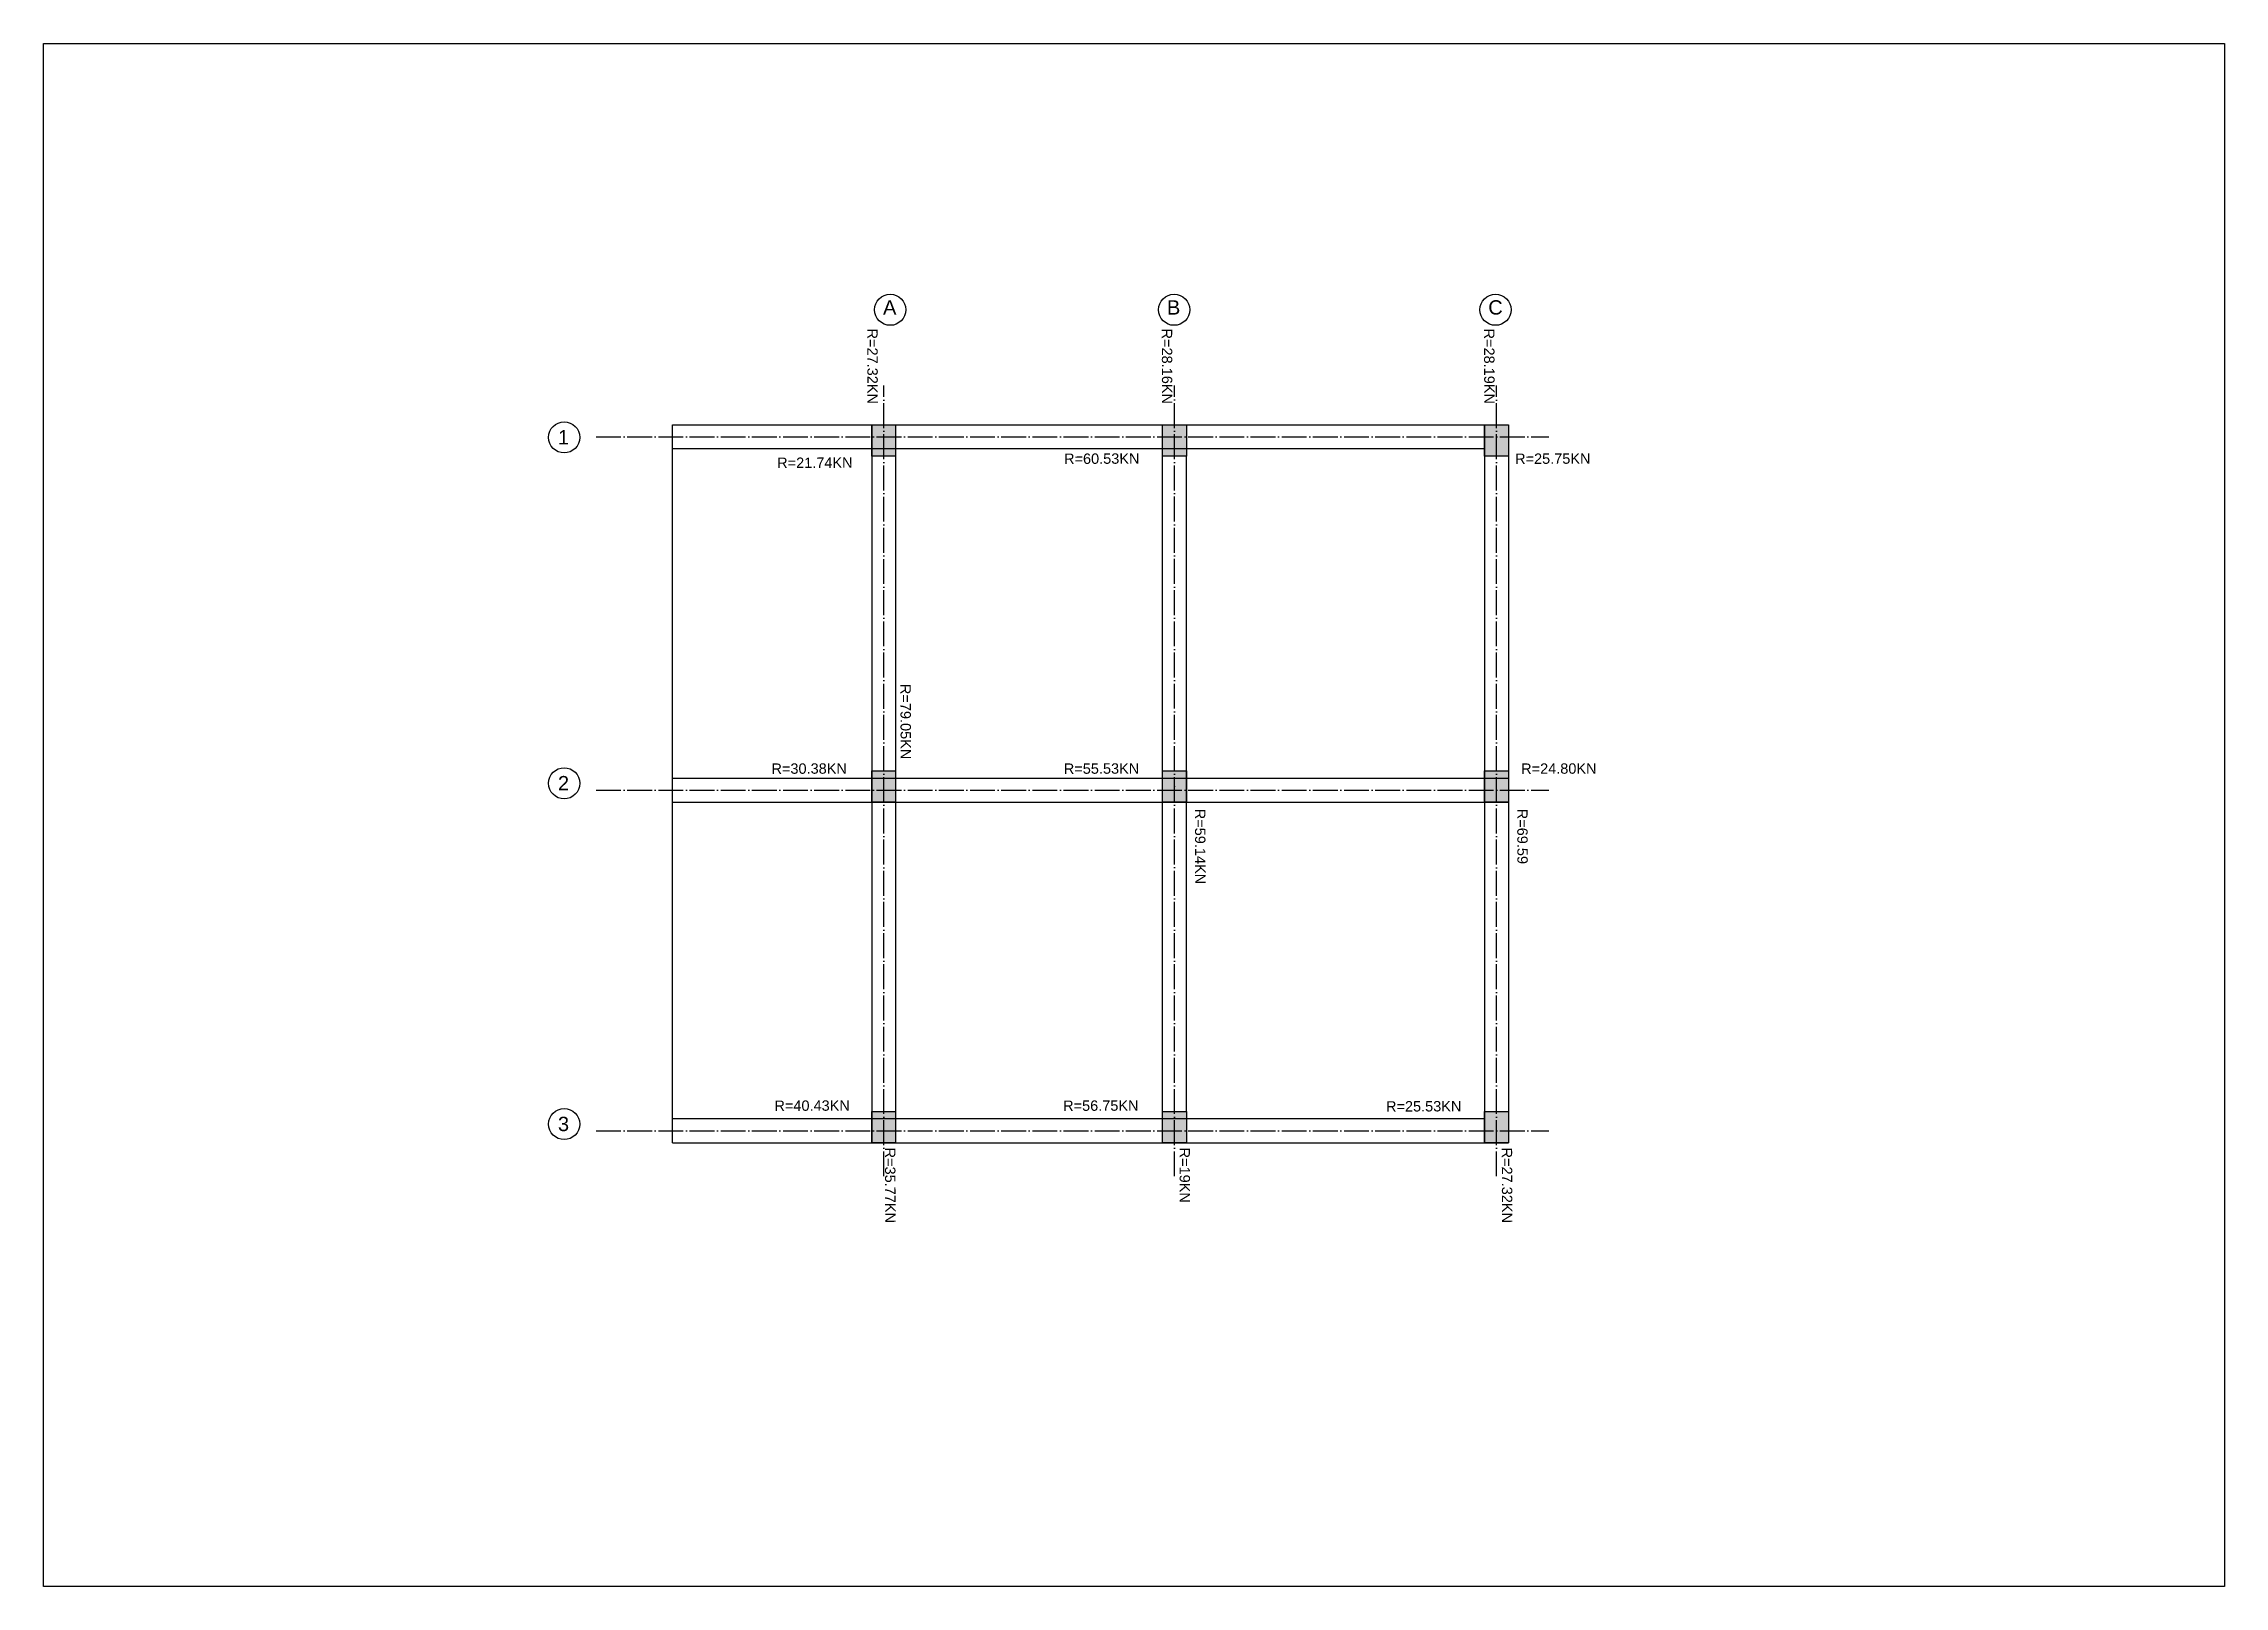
# Model space of a CAD drawing. Header units: millimetres. Extents: x 0 to 454357, y 0 to 194260.
# Drawn here: x 55785 to 76785, y 134860 to 149710 of the extents above; entities that cross this region are included whole.
import ezdxf

# ---------------------------------------------------------------- set-up
doc = ezdxf.new("R2010")
doc.units = ezdxf.units.MM
doc.linetypes.add('ACAD_ISO04W100', pattern=[30, 24, -3, 0, -3])
doc.layers.add('C-C', color=160, linetype='Continuous')
doc.styles.get("Standard").update_dxf_attribs({"font": 'arial.ttf'})

msp = doc.modelspace()

# ---------------------------------------------------------------- texts
for s, height, rotation, p in [('A', 138, 0.17556, (63868.6, 147101.7)), ('B', 138, 0.17556, (66602.5, 147101.7)), ('C', 138, 0.17556, (69697, 147101.7)), ('R=27.32KN', 100, 270.17556, (63716.3, 146967.1)), ('R=28.16KN', 100, 270.17556, (66552.7, 146967.1)), ('R=28.19KN', 100, 270.17556, (69655.8, 146967.1)), ('1', 138, 0.17556, (60738.3, 145852.1)), ('R=60.53KN', 100, 0.17556, (65611.9, 145664.2)), ('R=25.75KN', 100, 0.17556, (69955.1, 145664.2)), ('R=21.74KN', 100, 0.17556, (62849.2, 145625)), ('R=79.05KN', 100, 270.17556, (64035.7, 143546.7)), ('2', 138, 0.17556, (60738.3, 142522.1)), ('R=30.38KN', 100, 0.17556, (62794.5, 142680.8)), ('R=55.53KN', 100, 0.17556, (65609.7, 142680.8)), ('R=24.80KN', 100, 0.17556, (70013.5, 142680.8)), ('R=59.14KN', 100, 270.17556, (66872.1, 142345)), ('R=69.59', 100, 270.17556, (69975.2, 142345)), ('R=40.43KN', 100, 0.17556, (62822.9, 139436.5)), ('R=56.75KN', 100, 0.17556, (65602.9, 139436.5)), ('R=25.53KN', 100, 0.17556, (68712, 139430)), ('3', 138, 0.17556, (60738.3, 139242.1)), ('R=35.77KN', 100, 270.17556, (63887.3, 139083.3)), ('R=19KN', 100, 270.17556, (66723.7, 139083.3)), ('R=27.32KN', 100, 270.17556, (69826.7, 139083.3))]:
    msp.add_text(s, height=height, rotation=rotation).set_placement(p)

# ---------------------------------------------------------------- hatches: boundary and pattern name
at = {"layer": 'C-C'}
h = msp.add_hatch(color=0, dxfattribs=at)
h.dxf.hatch_style = 1
h.paths.add_polyline_path([(63875, 146040), (63760, 146040), (63760, 145925), (63875, 145925)])
h.paths.add_polyline_path([(63990, 146040), (63875, 146040), (63875, 145925), (63990, 145925)])
h.paths.add_polyline_path([(63990, 145925), (63875, 145925), (63875, 145740), (63990, 145740)])
h.paths.add_polyline_path([(63875, 145925), (63760, 145925), (63760, 145740), (63875, 145740)])
h.paths.add_polyline_path([(66790, 146040), (66675.2, 146040), (66675.2, 145925), (66790, 145925)])
h.paths.add_polyline_path([(66675.2, 146040), (66560, 146040), (66560, 145925), (66675.2, 145925)])
h.paths.add_polyline_path([(66675.2, 145925), (66560, 145925), (66560, 145740), (66675.2, 145740)])
h.paths.add_polyline_path([(66790, 145925), (66675.2, 145925), (66675.2, 145740), (66790, 145740)])
h.paths.add_polyline_path([(69890, 145925), (69775, 145925), (69775, 145740), (69890, 145740)])
h.paths.add_polyline_path([(69890, 146040), (69775, 146040), (69775, 145925), (69890, 145925)])
h.paths.add_polyline_path([(69775, 146040), (69660, 146040), (69660, 145925), (69775, 145925)])
h.paths.add_polyline_path([(69775, 145925), (69660, 145925), (69660, 145740), (69775, 145740)])
h.paths.add_polyline_path([(63875, 142710), (63760, 142710), (63760, 142525), (63875, 142525)])
h.paths.add_polyline_path([(63875, 142525), (63760, 142525), (63760, 142410), (63875, 142410)])
h.paths.add_polyline_path([(63990, 142525), (63875, 142525), (63875, 142410), (63990, 142410)])
h.paths.add_polyline_path([(63990, 142710), (63875, 142710), (63875, 142525), (63990, 142525)])
h.paths.add_polyline_path([(66675.2, 142710), (66560, 142710), (66560, 142525), (66675.2, 142525)])
h.paths.add_polyline_path([(66675.2, 142525), (66560, 142525), (66560, 142410), (66675.2, 142410)])
h.paths.add_polyline_path([(66790, 142525), (66675.2, 142525), (66675.2, 142410), (66790, 142410)])
h.paths.add_polyline_path([(66790, 142710), (66675.2, 142710), (66675.2, 142525), (66790, 142525)])
h.paths.add_polyline_path([(69890, 142525), (69775, 142525), (69775, 142410), (69890, 142410)])
h.paths.add_polyline_path([(69775, 142525), (69660, 142525), (69660, 142410), (69775, 142410)])
h.paths.add_polyline_path([(69775, 142710), (69660, 142710), (69660, 142525), (69775, 142525)])
h.paths.add_polyline_path([(69890, 142710), (69775, 142710), (69775, 142525), (69890, 142525)])
h.paths.add_polyline_path([(69890, 139245), (69775, 139245), (69775, 139130), (69890, 139130)])
h.paths.add_polyline_path([(69890, 139430), (69775, 139430), (69775, 139245), (69890, 139245)])
h.paths.add_polyline_path([(69775, 139245), (69660, 139245), (69660, 139130), (69775, 139130)])
h.paths.add_polyline_path([(69775, 139430), (69660, 139430), (69660, 139245), (69775, 139245)])
h.paths.add_polyline_path([(66789.5, 139245), (66675.2, 139245), (66675.2, 139130), (66789.5, 139130)])
h.paths.add_polyline_path([(66675.2, 139245), (66559.5, 139245), (66559.5, 139130), (66675.2, 139130)])
h.paths.add_polyline_path([(66675.2, 139430), (66559.5, 139430), (66559.5, 139245), (66675.2, 139245)])
h.paths.add_polyline_path([(66789.5, 139430), (66675.2, 139430), (66675.2, 139245), (66789.5, 139245)])
h.paths.add_polyline_path([(63875, 139245), (63760, 139245), (63760, 139130), (63875, 139130)])
h.paths.add_polyline_path([(63875, 139430), (63760, 139430), (63760, 139245), (63875, 139245)])
h.paths.add_polyline_path([(63990, 139430), (63875, 139430), (63875, 139245), (63990, 139245)])
h.paths.add_polyline_path([(63990, 139245), (63875, 139245), (63875, 139130), (63990, 139130)])

# ---------------------------------------------------------------- linework, layer by layer
for p, q in [((61840, 139130), (61840, 146040)), ((61840, 146040), (69890, 146040)), ((63760, 146040), (63760, 139130)), ((63990, 146040), (63990, 139130)), ((69660, 146040), (69660, 139130)), ((69890, 146040), (69890, 139130)), ((69660, 145810), (61840, 145810)), ((66560, 139430), (66560, 145740)), ((66790, 139430), (66790, 145740)), ((69660, 139360), (61840, 139360)), ((61840, 139130), (69890, 139130))]:
    msp.add_line(p, q)
for points in [[(55785.2, 134860), (55785.2, 149710), (76785.2, 149710), (76785.2, 134860), (55785.2, 134860)], [(63990, 146040), (63990, 145740), (63760, 145740), (63760, 146040)], [(66790, 146040), (66790, 145740), (66560, 145740), (66560, 146040)], [(69890, 146040), (69890, 145740), (69660, 145740), (69660, 146040)], [(63990, 142710), (63990, 142410), (63760, 142410), (63760, 142710)], [(66790, 142710), (66790, 142410), (66560, 142410), (66560, 142710)], [(69890, 142710), (69890, 142410), (69660, 142410), (69660, 142710)], [(63990, 139430), (63990, 139130), (63760, 139130), (63760, 139430)], [(66789.5, 139430), (66789.5, 139130), (66559.5, 139130), (66559.5, 139430)], [(69890, 139430), (69890, 139130), (69660, 139130), (69660, 139430)]]:
    msp.add_lwpolyline(points, close=True)
for centre in [(63937.8, 147148.5), (66671.7, 147148.5), (69766.2, 147148.5), (60798, 145920), (60798, 142590), (60798, 139310)]:
    msp.add_circle(centre, 150)
at = {"layer": 'C-C', "linetype": 'ACAD_ISO04W100', "ltscale": 10}
for p, q in [((63875, 138807), (63875, 146420.4)), ((66675.2, 138807.3), (66675.2, 146420.6)), ((69775, 138807), (69775, 146420.4)), ((61105.2, 145925), (70280.9, 145925)), ((61105.2, 142525), (70280.9, 142525)), ((61105.2, 139245), (70280.9, 139245))]:
    msp.add_line(p, q, dxfattribs=at)
at = {"layer": 'C-C', "color": 0, "ltscale": 25}
for p, q in [((61840, 142640), (69890, 142640)), ((61840, 142410), (69890, 142410))]:
    msp.add_line(p, q, dxfattribs=at)
at = {"layer": 'C-C'}
msp.add_point((66675, 142560), dxfattribs=at)

msp.set_redraw_order([(e.dxf.handle, doc.entitydb.next_handle()) for e in msp.query("TEXT MTEXT ATTDEF DIMENSION ARC_DIMENSION")])  # texts and dimensions are drawn at this point

doc.saveas('drawing.dxf')
